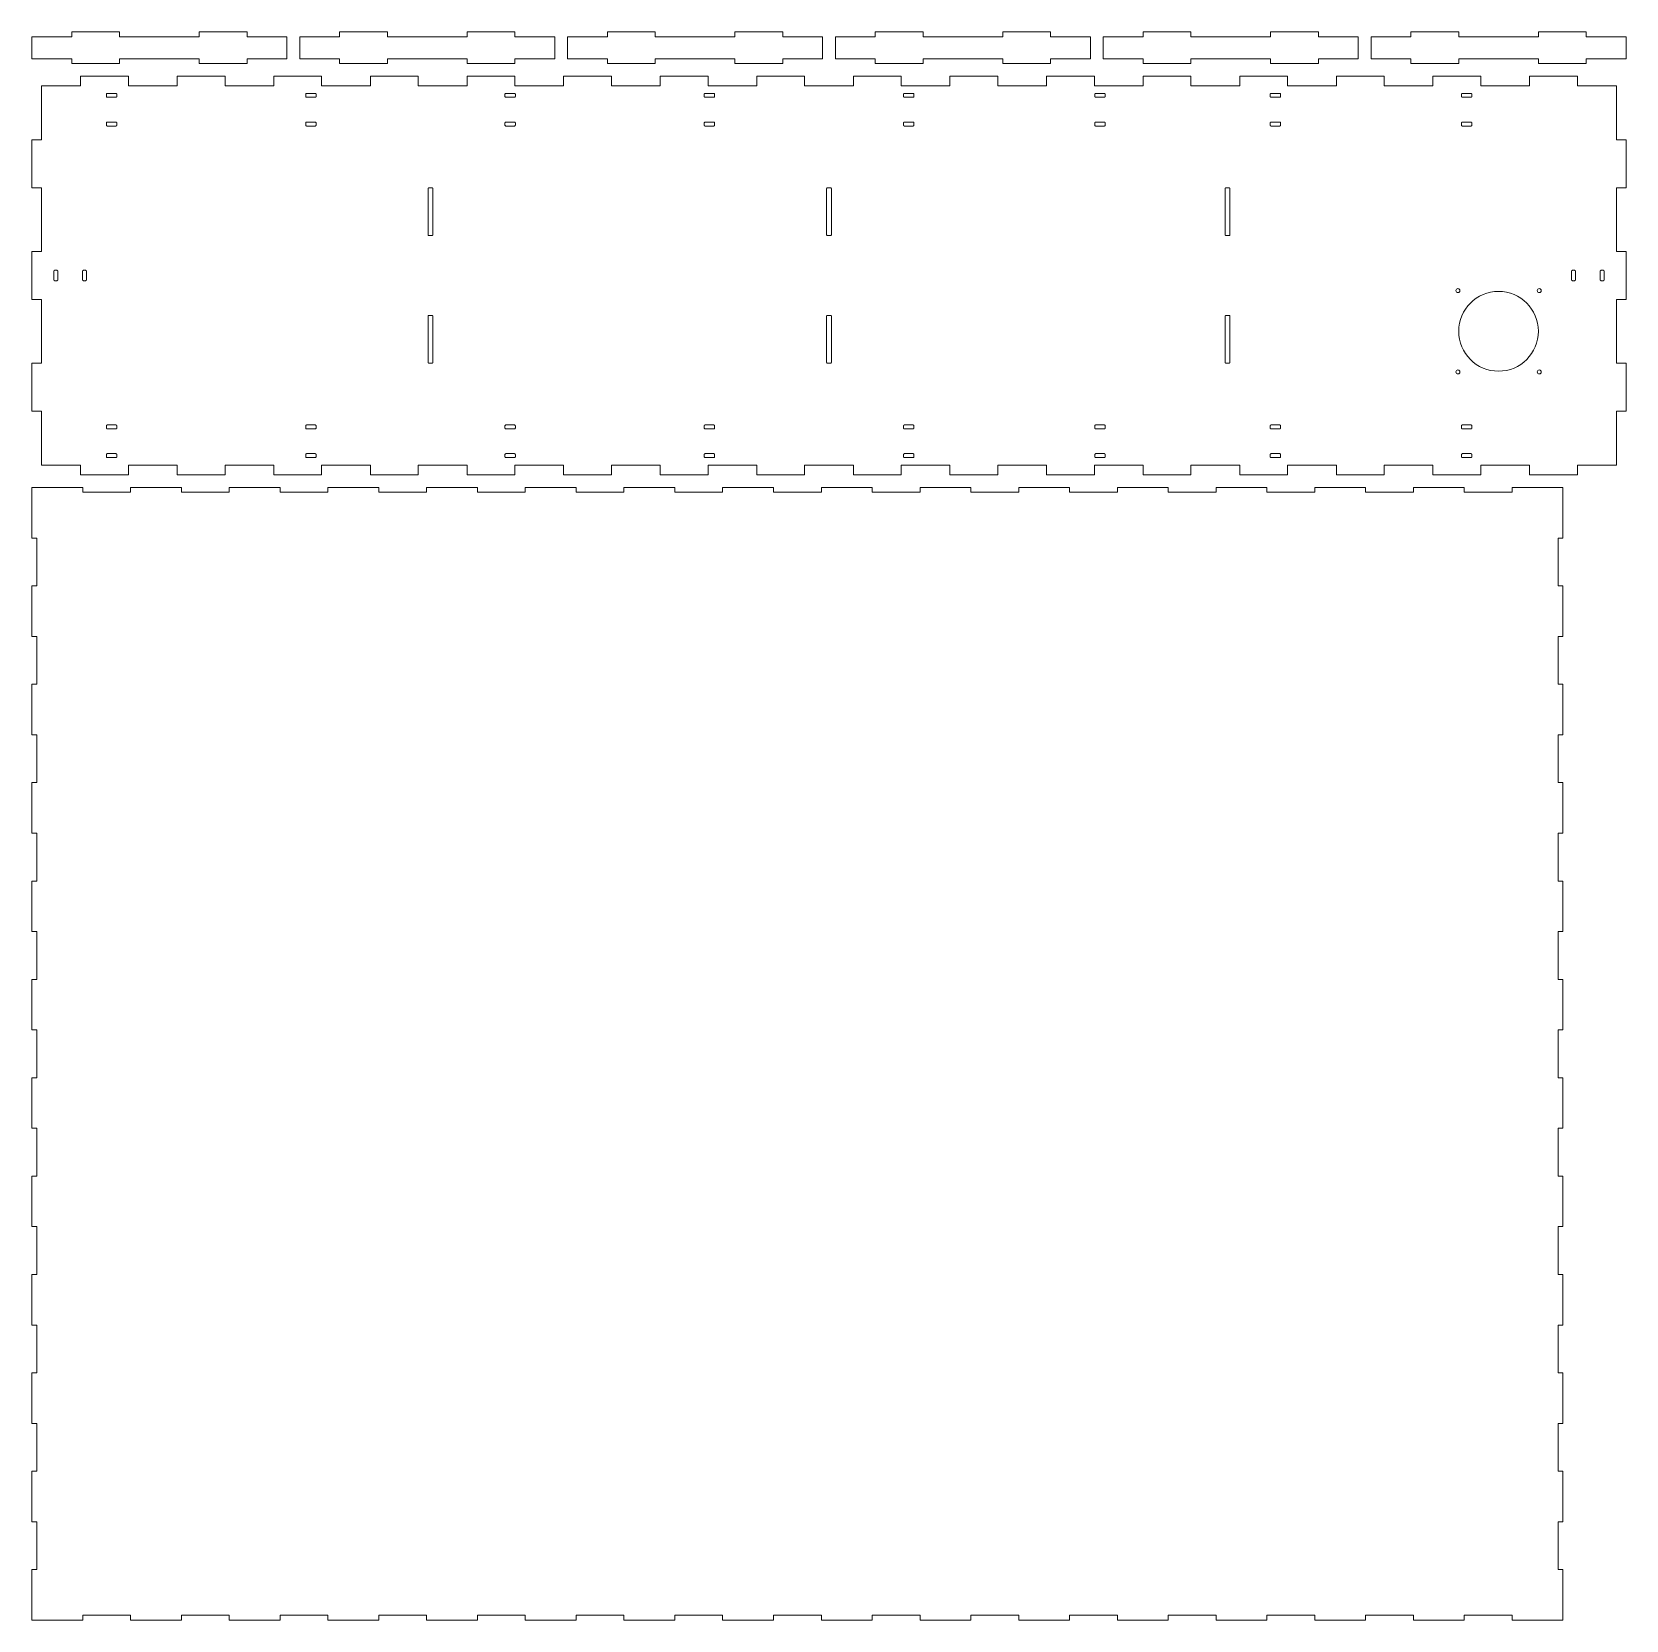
# Model space of a CAD drawing. Header units: millimetres. Extents: x 0 to 1000, y 0 to 996.
import ezdxf

# ---------------------------------------------------------------- set-up
doc = ezdxf.new("R2010")
doc.units = ezdxf.units.MM
doc.layers.add('CORTE', color=1, linetype='Continuous', lineweight=0)

msp = doc.modelspace()

# ---------------------------------------------------------------- linework, layer by layer
at = {"layer": 'CORTE'}
for points in [[(0, 979.4), (25, 979.4), (25, 976.4), (55, 976.4), (55, 979.4), (105, 979.4), (105, 976.4), (135, 976.4), (135, 979.4), (160, 979.4), (160, 993.2), (135, 993.2), (135, 996.2), (105, 996.2), (105, 993.2), (55, 993.2), (55, 996.2), (25, 996.2), (25, 993.2), (0, 993.2)], [(168, 979.4), (193, 979.4), (193, 976.4), (223, 976.4), (223, 979.4), (273, 979.4), (273, 976.4), (303, 976.4), (303, 979.4), (328, 979.4), (328, 993.2), (303, 993.2), (303, 996.2), (273, 996.2), (273, 993.2), (223, 993.2), (223, 996.2), (193, 996.2), (193, 993.2), (168, 993.2)], [(336, 979.4), (361, 979.4), (361, 976.4), (391, 976.4), (391, 979.4), (441, 979.4), (441, 976.4), (471, 976.4), (471, 979.4), (496, 979.4), (496, 993.2), (471, 993.2), (471, 996.2), (441, 996.2), (441, 993.2), (391, 993.2), (391, 996.2), (361, 996.2), (361, 993.2), (336, 993.2)], [(504, 979.4), (529, 979.4), (529, 976.4), (559, 976.4), (559, 979.4), (609, 979.4), (609, 976.4), (639, 976.4), (639, 979.4), (664, 979.4), (664, 993.2), (639, 993.2), (639, 996.2), (609, 996.2), (609, 993.2), (559, 993.2), (559, 996.2), (529, 996.2), (529, 993.2), (504, 993.2)], [(672, 979.4), (697, 979.4), (697, 976.4), (727, 976.4), (727, 979.4), (777, 979.4), (777, 976.4), (807, 976.4), (807, 979.4), (832, 979.4), (832, 993.2), (807, 993.2), (807, 996.2), (777, 996.2), (777, 993.2), (727, 993.2), (727, 996.2), (697, 996.2), (697, 993.2), (672, 993.2)], [(840, 979.4), (865, 979.4), (865, 976.4), (895, 976.4), (895, 979.4), (945, 979.4), (945, 976.4), (975, 976.4), (975, 979.4), (1000, 979.4), (1000, 993.2), (975, 993.2), (975, 996.2), (945, 996.2), (945, 993.2), (895, 993.2), (895, 996.2), (865, 996.2), (865, 993.2), (840, 993.2)], [(6, 724.4), (30.588235, 724.4), (30.588235, 718.4), (60.588235, 718.4), (60.588235, 724.4), (91.176471, 724.4), (91.176471, 718.4), (121.176471, 718.4), (121.176471, 724.4), (151.764706, 724.4), (151.764706, 718.4), (181.764706, 718.4), (181.764706, 724.4), (212.352941, 724.4), (212.352941, 718.4), (242.352941, 718.4), (242.352941, 724.4), (272.941176, 724.4), (272.941176, 718.4), (302.941176, 718.4), (302.941176, 724.4), (333.529412, 724.4), (333.529412, 718.4), (363.529412, 718.4), (363.529412, 724.4), (394.117647, 724.4), (394.117647, 718.4), (424.117647, 718.4), (424.117647, 724.4), (454.705882, 724.4), (454.705882, 718.4), (484.705882, 718.4), (484.705882, 724.4), (515.294118, 724.4), (515.294118, 718.4), (545.294118, 718.4), (545.294118, 724.4), (575.882353, 724.4), (575.882353, 718.4), (605.882353, 718.4), (605.882353, 724.4), (636.470588, 724.4), (636.470588, 718.4), (666.470588, 718.4), (666.470588, 724.4), (697.058824, 724.4), (697.058824, 718.4), (727.058824, 718.4), (727.058824, 724.4), (757.647059, 724.4), (757.647059, 718.4), (787.647059, 718.4), (787.647059, 724.4), (818.235294, 724.4), (818.235294, 718.4), (848.235294, 718.4), (848.235294, 724.4), (878.823529, 724.4), (878.823529, 718.4), (908.823529, 718.4), (908.823529, 724.4), (939.411765, 724.4), (939.411765, 718.4), (969.411765, 718.4), (969.411765, 724.4), (994, 724.4), (994, 758.4), (1000, 758.4), (1000, 788.4), (994, 788.4), (994, 828.4), (1000, 828.4), (1000, 858.4), (994, 858.4), (994, 898.4), (1000, 898.4), (1000, 928.4), (994, 928.4), (994, 962.4), (969.411765, 962.4), (969.411765, 968.4), (939.411765, 968.4), (939.411765, 962.4), (908.823529, 962.4), (908.823529, 968.4), (878.823529, 968.4), (878.823529, 962.4), (848.235294, 962.4), (848.235294, 968.4), (818.235294, 968.4), (818.235294, 962.4), (787.647059, 962.4), (787.647059, 968.4), (757.647059, 968.4), (757.647059, 962.4), (727.058824, 962.4), (727.058824, 968.4), (697.058824, 968.4), (697.058824, 962.4), (666.470588, 962.4), (666.470588, 968.4), (636.470588, 968.4), (636.470588, 962.4), (605.882353, 962.4), (605.882353, 968.4), (575.882353, 968.4), (575.882353, 962.4), (545.294118, 962.4), (545.294118, 968.4), (515.294118, 968.4), (515.294118, 962.4), (484.705882, 962.4), (484.705882, 968.4), (454.705882, 968.4), (454.705882, 962.4), (424.117647, 962.4), (424.117647, 968.4), (394.117647, 968.4), (394.117647, 962.4), (363.529412, 962.4), (363.529412, 968.4), (333.529412, 968.4), (333.529412, 962.4), (302.941176, 962.4), (302.941176, 968.4), (272.941176, 968.4), (272.941176, 962.4), (242.352941, 962.4), (242.352941, 968.4), (212.352941, 968.4), (212.352941, 962.4), (181.764706, 962.4), (181.764706, 968.4), (151.764706, 968.4), (151.764706, 962.4), (121.176471, 962.4), (121.176471, 968.4), (91.176471, 968.4), (91.176471, 962.4), (60.588235, 962.4), (60.588235, 968.4), (30.588235, 968.4), (30.588235, 962.4), (6, 962.4), (6, 928.4), (0, 928.4), (0, 898.4), (6, 898.4), (6, 858.4), (0, 858.4), (0, 828.4), (6, 828.4), (6, 788.4), (0, 788.4), (0, 758.4), (6, 758.4), (6, 724.4)], [(53.25, 957.05), (53.246227, 957.117179), (53.234957, 957.183513), (53.21633, 957.248167), (53.190581, 957.31033), (53.158035, 957.369219), (53.119099, 957.424094), (53.074264, 957.474264), (53.024094, 957.519099), (52.969219, 957.558035), (52.91033, 957.590581), (52.848167, 957.61633), (52.783513, 957.634957), (52.717179, 957.646227), (52.65, 957.65), (47.35, 957.65), (47.282821, 957.646227), (47.216487, 957.634957), (47.151833, 957.61633), (47.08967, 957.590581), (47.030781, 957.558035), (46.975906, 957.519099), (46.925736, 957.474264), (46.880901, 957.424094), (46.841965, 957.369219), (46.809419, 957.31033), (46.78367, 957.248167), (46.765043, 957.183513), (46.753773, 957.117179), (46.75, 957.05), (46.75, 955.75), (46.753773, 955.682821), (46.765043, 955.616487), (46.78367, 955.551833), (46.809419, 955.48967), (46.841965, 955.430781), (46.880901, 955.375906), (46.925736, 955.325736), (46.975906, 955.280901), (47.030781, 955.241965), (47.08967, 955.209419), (47.151833, 955.18367), (47.216487, 955.165043), (47.282821, 955.153773), (47.35, 955.15), (52.65, 955.15), (52.717179, 955.153773), (52.783513, 955.165043), (52.848167, 955.18367), (52.91033, 955.209419), (52.969219, 955.241965), (53.024094, 955.280901), (53.074264, 955.325736), (53.119099, 955.375906), (53.158035, 955.430781), (53.190581, 955.48967), (53.21633, 955.551833), (53.234957, 955.616487), (53.246227, 955.682821), (53.25, 955.75)], [(178.25, 957.05), (178.246227, 957.117179), (178.234957, 957.183513), (178.21633, 957.248167), (178.190581, 957.31033), (178.158035, 957.369219), (178.119099, 957.424094), (178.074264, 957.474264), (178.024094, 957.519099), (177.969219, 957.558035), (177.91033, 957.590581), (177.848167, 957.61633), (177.783513, 957.634957), (177.717179, 957.646227), (177.65, 957.65), (172.35, 957.65), (172.282821, 957.646227), (172.216487, 957.634957), (172.151833, 957.61633), (172.08967, 957.590581), (172.030781, 957.558035), (171.975906, 957.519099), (171.925736, 957.474264), (171.880901, 957.424094), (171.841965, 957.369219), (171.809419, 957.31033), (171.78367, 957.248167), (171.765043, 957.183513), (171.753773, 957.117179), (171.75, 957.05), (171.75, 955.75), (171.753773, 955.682821), (171.765043, 955.616487), (171.78367, 955.551833), (171.809419, 955.48967), (171.841965, 955.430781), (171.880901, 955.375906), (171.925736, 955.325736), (171.975906, 955.280901), (172.030781, 955.241965), (172.08967, 955.209419), (172.151833, 955.18367), (172.216487, 955.165043), (172.282821, 955.153773), (172.35, 955.15), (177.65, 955.15), (177.717179, 955.153773), (177.783513, 955.165043), (177.848167, 955.18367), (177.91033, 955.209419), (177.969219, 955.241965), (178.024094, 955.280901), (178.074264, 955.325736), (178.119099, 955.375906), (178.158035, 955.430781), (178.190581, 955.48967), (178.21633, 955.551833), (178.234957, 955.616487), (178.246227, 955.682821), (178.25, 955.75)], [(303.25, 957.05), (303.246227, 957.117179), (303.234957, 957.183513), (303.21633, 957.248167), (303.190581, 957.31033), (303.158035, 957.369219), (303.119099, 957.424094), (303.074264, 957.474264), (303.024094, 957.519099), (302.969219, 957.558035), (302.91033, 957.590581), (302.848167, 957.61633), (302.783513, 957.634957), (302.717179, 957.646227), (302.65, 957.65), (297.35, 957.65), (297.282821, 957.646227), (297.216487, 957.634957), (297.151833, 957.61633), (297.08967, 957.590581), (297.030781, 957.558035), (296.975906, 957.519099), (296.925736, 957.474264), (296.880901, 957.424094), (296.841965, 957.369219), (296.809419, 957.31033), (296.78367, 957.248167), (296.765043, 957.183513), (296.753773, 957.117179), (296.75, 957.05), (296.75, 955.75), (296.753773, 955.682821), (296.765043, 955.616487), (296.78367, 955.551833), (296.809419, 955.48967), (296.841965, 955.430781), (296.880901, 955.375906), (296.925736, 955.325736), (296.975906, 955.280901), (297.030781, 955.241965), (297.08967, 955.209419), (297.151833, 955.18367), (297.216487, 955.165043), (297.282821, 955.153773), (297.35, 955.15), (302.65, 955.15), (302.717179, 955.153773), (302.783513, 955.165043), (302.848167, 955.18367), (302.91033, 955.209419), (302.969219, 955.241965), (303.024094, 955.280901), (303.074264, 955.325736), (303.119099, 955.375906), (303.158035, 955.430781), (303.190581, 955.48967), (303.21633, 955.551833), (303.234957, 955.616487), (303.246227, 955.682821), (303.25, 955.75)], [(428.25, 957.05), (428.246227, 957.117179), (428.234957, 957.183513), (428.21633, 957.248167), (428.190581, 957.31033), (428.158035, 957.369219), (428.119099, 957.424094), (428.074264, 957.474264), (428.024094, 957.519099), (427.969219, 957.558035), (427.91033, 957.590581), (427.848167, 957.61633), (427.783513, 957.634957), (427.717179, 957.646227), (427.65, 957.65), (422.35, 957.65), (422.282821, 957.646227), (422.216487, 957.634957), (422.151833, 957.61633), (422.08967, 957.590581), (422.030781, 957.558035), (421.975906, 957.519099), (421.925736, 957.474264), (421.880901, 957.424094), (421.841965, 957.369219), (421.809419, 957.31033), (421.78367, 957.248167), (421.765043, 957.183513), (421.753773, 957.117179), (421.75, 957.05), (421.75, 955.75), (421.753773, 955.682821), (421.765043, 955.616487), (421.78367, 955.551833), (421.809419, 955.48967), (421.841965, 955.430781), (421.880901, 955.375906), (421.925736, 955.325736), (421.975906, 955.280901), (422.030781, 955.241965), (422.08967, 955.209419), (422.151833, 955.18367), (422.216487, 955.165043), (422.282821, 955.153773), (422.35, 955.15), (427.65, 955.15), (427.717179, 955.153773), (427.783513, 955.165043), (427.848167, 955.18367), (427.91033, 955.209419), (427.969219, 955.241965), (428.024094, 955.280901), (428.074264, 955.325736), (428.119099, 955.375906), (428.158035, 955.430781), (428.190581, 955.48967), (428.21633, 955.551833), (428.234957, 955.616487), (428.246227, 955.682821), (428.25, 955.75)], [(553.25, 957.05), (553.246227, 957.117179), (553.234957, 957.183513), (553.21633, 957.248167), (553.190581, 957.31033), (553.158035, 957.369219), (553.119099, 957.424094), (553.074264, 957.474264), (553.024094, 957.519099), (552.969219, 957.558035), (552.91033, 957.590581), (552.848167, 957.61633), (552.783513, 957.634957), (552.717179, 957.646227), (552.65, 957.65), (547.35, 957.65), (547.282821, 957.646227), (547.216487, 957.634957), (547.151833, 957.61633), (547.08967, 957.590581), (547.030781, 957.558035), (546.975906, 957.519099), (546.925736, 957.474264), (546.880901, 957.424094), (546.841965, 957.369219), (546.809419, 957.31033), (546.78367, 957.248167), (546.765043, 957.183513), (546.753773, 957.117179), (546.75, 957.05), (546.75, 955.75), (546.753773, 955.682821), (546.765043, 955.616487), (546.78367, 955.551833), (546.809419, 955.48967), (546.841965, 955.430781), (546.880901, 955.375906), (546.925736, 955.325736), (546.975906, 955.280901), (547.030781, 955.241965), (547.08967, 955.209419), (547.151833, 955.18367), (547.216487, 955.165043), (547.282821, 955.153773), (547.35, 955.15), (552.65, 955.15), (552.717179, 955.153773), (552.783513, 955.165043), (552.848167, 955.18367), (552.91033, 955.209419), (552.969219, 955.241965), (553.024094, 955.280901), (553.074264, 955.325736), (553.119099, 955.375906), (553.158035, 955.430781), (553.190581, 955.48967), (553.21633, 955.551833), (553.234957, 955.616487), (553.246227, 955.682821), (553.25, 955.75)], [(673.25, 957.05), (673.246227, 957.117179), (673.234957, 957.183513), (673.21633, 957.248167), (673.190581, 957.31033), (673.158035, 957.369219), (673.119099, 957.424094), (673.074264, 957.474264), (673.024094, 957.519099), (672.969219, 957.558035), (672.91033, 957.590581), (672.848167, 957.61633), (672.783513, 957.634957), (672.717179, 957.646227), (672.65, 957.65), (667.35, 957.65), (667.282821, 957.646227), (667.216487, 957.634957), (667.151833, 957.61633), (667.08967, 957.590581), (667.030781, 957.558035), (666.975906, 957.519099), (666.925736, 957.474264), (666.880901, 957.424094), (666.841965, 957.369219), (666.809419, 957.31033), (666.78367, 957.248167), (666.765043, 957.183513), (666.753773, 957.117179), (666.75, 957.05), (666.75, 955.75), (666.753773, 955.682821), (666.765043, 955.616487), (666.78367, 955.551833), (666.809419, 955.48967), (666.841965, 955.430781), (666.880901, 955.375906), (666.925736, 955.325736), (666.975906, 955.280901), (667.030781, 955.241965), (667.08967, 955.209419), (667.151833, 955.18367), (667.216487, 955.165043), (667.282821, 955.153773), (667.35, 955.15), (672.65, 955.15), (672.717179, 955.153773), (672.783513, 955.165043), (672.848167, 955.18367), (672.91033, 955.209419), (672.969219, 955.241965), (673.024094, 955.280901), (673.074264, 955.325736), (673.119099, 955.375906), (673.158035, 955.430781), (673.190581, 955.48967), (673.21633, 955.551833), (673.234957, 955.616487), (673.246227, 955.682821), (673.25, 955.75)], [(783.25, 957.05), (783.246227, 957.117179), (783.234957, 957.183513), (783.21633, 957.248167), (783.190581, 957.31033), (783.158035, 957.369219), (783.119099, 957.424094), (783.074264, 957.474264), (783.024094, 957.519099), (782.969219, 957.558035), (782.91033, 957.590581), (782.848167, 957.61633), (782.783513, 957.634957), (782.717179, 957.646227), (782.65, 957.65), (777.35, 957.65), (777.282821, 957.646227), (777.216487, 957.634957), (777.151833, 957.61633), (777.08967, 957.590581), (777.030781, 957.558035), (776.975906, 957.519099), (776.925736, 957.474264), (776.880901, 957.424094), (776.841965, 957.369219), (776.809419, 957.31033), (776.78367, 957.248167), (776.765043, 957.183513), (776.753773, 957.117179), (776.75, 957.05), (776.75, 955.75), (776.753773, 955.682821), (776.765043, 955.616487), (776.78367, 955.551833), (776.809419, 955.48967), (776.841965, 955.430781), (776.880901, 955.375906), (776.925736, 955.325736), (776.975906, 955.280901), (777.030781, 955.241965), (777.08967, 955.209419), (777.151833, 955.18367), (777.216487, 955.165043), (777.282821, 955.153773), (777.35, 955.15), (782.65, 955.15), (782.717179, 955.153773), (782.783513, 955.165043), (782.848167, 955.18367), (782.91033, 955.209419), (782.969219, 955.241965), (783.024094, 955.280901), (783.074264, 955.325736), (783.119099, 955.375906), (783.158035, 955.430781), (783.190581, 955.48967), (783.21633, 955.551833), (783.234957, 955.616487), (783.246227, 955.682821), (783.25, 955.75)], [(903.25, 957.05), (903.246227, 957.117179), (903.234957, 957.183513), (903.21633, 957.248167), (903.190581, 957.31033), (903.158035, 957.369219), (903.119099, 957.424094), (903.074264, 957.474264), (903.024094, 957.519099), (902.969219, 957.558035), (902.91033, 957.590581), (902.848167, 957.61633), (902.783513, 957.634957), (902.717179, 957.646227), (902.65, 957.65), (897.35, 957.65), (897.282821, 957.646227), (897.216487, 957.634957), (897.151833, 957.61633), (897.08967, 957.590581), (897.030781, 957.558035), (896.975906, 957.519099), (896.925736, 957.474264), (896.880901, 957.424094), (896.841965, 957.369219), (896.809419, 957.31033), (896.78367, 957.248167), (896.765043, 957.183513), (896.753773, 957.117179), (896.75, 957.05), (896.75, 955.75), (896.753773, 955.682821), (896.765043, 955.616487), (896.78367, 955.551833), (896.809419, 955.48967), (896.841965, 955.430781), (896.880901, 955.375906), (896.925736, 955.325736), (896.975906, 955.280901), (897.030781, 955.241965), (897.08967, 955.209419), (897.151833, 955.18367), (897.216487, 955.165043), (897.282821, 955.153773), (897.35, 955.15), (902.65, 955.15), (902.717179, 955.153773), (902.783513, 955.165043), (902.848167, 955.18367), (902.91033, 955.209419), (902.969219, 955.241965), (903.024094, 955.280901), (903.074264, 955.325736), (903.119099, 955.375906), (903.158035, 955.430781), (903.190581, 955.48967), (903.21633, 955.551833), (903.234957, 955.616487), (903.246227, 955.682821), (903.25, 955.75)], [(53.25, 939.05), (53.246227, 939.117179), (53.234957, 939.183513), (53.21633, 939.248167), (53.190581, 939.31033), (53.158035, 939.369219), (53.119099, 939.424094), (53.074264, 939.474264), (53.024094, 939.519099), (52.969219, 939.558035), (52.91033, 939.590581), (52.848167, 939.61633), (52.783513, 939.634957), (52.717179, 939.646227), (52.65, 939.65), (47.35, 939.65), (47.282821, 939.646227), (47.216487, 939.634957), (47.151833, 939.61633), (47.08967, 939.590581), (47.030781, 939.558035), (46.975906, 939.519099), (46.925736, 939.474264), (46.880901, 939.424094), (46.841965, 939.369219), (46.809419, 939.31033), (46.78367, 939.248167), (46.765043, 939.183513), (46.753773, 939.117179), (46.75, 939.05), (46.75, 937.75), (46.753773, 937.682821), (46.765043, 937.616487), (46.78367, 937.551833), (46.809419, 937.48967), (46.841965, 937.430781), (46.880901, 937.375906), (46.925736, 937.325736), (46.975906, 937.280901), (47.030781, 937.241965), (47.08967, 937.209419), (47.151833, 937.18367), (47.216487, 937.165043), (47.282821, 937.153773), (47.35, 937.15), (52.65, 937.15), (52.717179, 937.153773), (52.783513, 937.165043), (52.848167, 937.18367), (52.91033, 937.209419), (52.969219, 937.241965), (53.024094, 937.280901), (53.074264, 937.325736), (53.119099, 937.375906), (53.158035, 937.430781), (53.190581, 937.48967), (53.21633, 937.551833), (53.234957, 937.616487), (53.246227, 937.682821), (53.25, 937.75)], [(178.25, 939.05), (178.246227, 939.117179), (178.234957, 939.183513), (178.21633, 939.248167), (178.190581, 939.31033), (178.158035, 939.369219), (178.119099, 939.424094), (178.074264, 939.474264), (178.024094, 939.519099), (177.969219, 939.558035), (177.91033, 939.590581), (177.848167, 939.61633), (177.783513, 939.634957), (177.717179, 939.646227), (177.65, 939.65), (172.35, 939.65), (172.282821, 939.646227), (172.216487, 939.634957), (172.151833, 939.61633), (172.08967, 939.590581), (172.030781, 939.558035), (171.975906, 939.519099), (171.925736, 939.474264), (171.880901, 939.424094), (171.841965, 939.369219), (171.809419, 939.31033), (171.78367, 939.248167), (171.765043, 939.183513), (171.753773, 939.117179), (171.75, 939.05), (171.75, 937.75), (171.753773, 937.682821), (171.765043, 937.616487), (171.78367, 937.551833), (171.809419, 937.48967), (171.841965, 937.430781), (171.880901, 937.375906), (171.925736, 937.325736), (171.975906, 937.280901), (172.030781, 937.241965), (172.08967, 937.209419), (172.151833, 937.18367), (172.216487, 937.165043), (172.282821, 937.153773), (172.35, 937.15), (177.65, 937.15), (177.717179, 937.153773), (177.783513, 937.165043), (177.848167, 937.18367), (177.91033, 937.209419), (177.969219, 937.241965), (178.024094, 937.280901), (178.074264, 937.325736), (178.119099, 937.375906), (178.158035, 937.430781), (178.190581, 937.48967), (178.21633, 937.551833), (178.234957, 937.616487), (178.246227, 937.682821), (178.25, 937.75)], [(303.25, 939.05), (303.246227, 939.117179), (303.234957, 939.183513), (303.21633, 939.248167), (303.190581, 939.31033), (303.158035, 939.369219), (303.119099, 939.424094), (303.074264, 939.474264), (303.024094, 939.519099), (302.969219, 939.558035), (302.91033, 939.590581), (302.848167, 939.61633), (302.783513, 939.634957), (302.717179, 939.646227), (302.65, 939.65), (297.35, 939.65), (297.282821, 939.646227), (297.216487, 939.634957), (297.151833, 939.61633), (297.08967, 939.590581), (297.030781, 939.558035), (296.975906, 939.519099), (296.925736, 939.474264), (296.880901, 939.424094), (296.841965, 939.369219), (296.809419, 939.31033), (296.78367, 939.248167), (296.765043, 939.183513), (296.753773, 939.117179), (296.75, 939.05), (296.75, 937.75), (296.753773, 937.682821), (296.765043, 937.616487), (296.78367, 937.551833), (296.809419, 937.48967), (296.841965, 937.430781), (296.880901, 937.375906), (296.925736, 937.325736), (296.975906, 937.280901), (297.030781, 937.241965), (297.08967, 937.209419), (297.151833, 937.18367), (297.216487, 937.165043), (297.282821, 937.153773), (297.35, 937.15), (302.65, 937.15), (302.717179, 937.153773), (302.783513, 937.165043), (302.848167, 937.18367), (302.91033, 937.209419), (302.969219, 937.241965), (303.024094, 937.280901), (303.074264, 937.325736), (303.119099, 937.375906), (303.158035, 937.430781), (303.190581, 937.48967), (303.21633, 937.551833), (303.234957, 937.616487), (303.246227, 937.682821), (303.25, 937.75)], [(428.25, 939.05), (428.246227, 939.117179), (428.234957, 939.183513), (428.21633, 939.248167), (428.190581, 939.31033), (428.158035, 939.369219), (428.119099, 939.424094), (428.074264, 939.474264), (428.024094, 939.519099), (427.969219, 939.558035), (427.91033, 939.590581), (427.848167, 939.61633), (427.783513, 939.634957), (427.717179, 939.646227), (427.65, 939.65), (422.35, 939.65), (422.282821, 939.646227), (422.216487, 939.634957), (422.151833, 939.61633), (422.08967, 939.590581), (422.030781, 939.558035), (421.975906, 939.519099), (421.925736, 939.474264), (421.880901, 939.424094), (421.841965, 939.369219), (421.809419, 939.31033), (421.78367, 939.248167), (421.765043, 939.183513), (421.753773, 939.117179), (421.75, 939.05), (421.75, 937.75), (421.753773, 937.682821), (421.765043, 937.616487), (421.78367, 937.551833), (421.809419, 937.48967), (421.841965, 937.430781), (421.880901, 937.375906), (421.925736, 937.325736), (421.975906, 937.280901), (422.030781, 937.241965), (422.08967, 937.209419), (422.151833, 937.18367), (422.216487, 937.165043), (422.282821, 937.153773), (422.35, 937.15), (427.65, 937.15), (427.717179, 937.153773), (427.783513, 937.165043), (427.848167, 937.18367), (427.91033, 937.209419), (427.969219, 937.241965), (428.024094, 937.280901), (428.074264, 937.325736), (428.119099, 937.375906), (428.158035, 937.430781), (428.190581, 937.48967), (428.21633, 937.551833), (428.234957, 937.616487), (428.246227, 937.682821), (428.25, 937.75)], [(553.25, 939.05), (553.246227, 939.117179), (553.234957, 939.183513), (553.21633, 939.248167), (553.190581, 939.31033), (553.158035, 939.369219), (553.119099, 939.424094), (553.074264, 939.474264), (553.024094, 939.519099), (552.969219, 939.558035), (552.91033, 939.590581), (552.848167, 939.61633), (552.783513, 939.634957), (552.717179, 939.646227), (552.65, 939.65), (547.35, 939.65), (547.282821, 939.646227), (547.216487, 939.634957), (547.151833, 939.61633), (547.08967, 939.590581), (547.030781, 939.558035), (546.975906, 939.519099), (546.925736, 939.474264), (546.880901, 939.424094), (546.841965, 939.369219), (546.809419, 939.31033), (546.78367, 939.248167), (546.765043, 939.183513), (546.753773, 939.117179), (546.75, 939.05), (546.75, 937.75), (546.753773, 937.682821), (546.765043, 937.616487), (546.78367, 937.551833), (546.809419, 937.48967), (546.841965, 937.430781), (546.880901, 937.375906), (546.925736, 937.325736), (546.975906, 937.280901), (547.030781, 937.241965), (547.08967, 937.209419), (547.151833, 937.18367), (547.216487, 937.165043), (547.282821, 937.153773), (547.35, 937.15), (552.65, 937.15), (552.717179, 937.153773), (552.783513, 937.165043), (552.848167, 937.18367), (552.91033, 937.209419), (552.969219, 937.241965), (553.024094, 937.280901), (553.074264, 937.325736), (553.119099, 937.375906), (553.158035, 937.430781), (553.190581, 937.48967), (553.21633, 937.551833), (553.234957, 937.616487), (553.246227, 937.682821), (553.25, 937.75)], [(673.25, 939.05), (673.246227, 939.117179), (673.234957, 939.183513), (673.21633, 939.248167), (673.190581, 939.31033), (673.158035, 939.369219), (673.119099, 939.424094), (673.074264, 939.474264), (673.024094, 939.519099), (672.969219, 939.558035), (672.91033, 939.590581), (672.848167, 939.61633), (672.783513, 939.634957), (672.717179, 939.646227), (672.65, 939.65), (667.35, 939.65), (667.282821, 939.646227), (667.216487, 939.634957), (667.151833, 939.61633), (667.08967, 939.590581), (667.030781, 939.558035), (666.975906, 939.519099), (666.925736, 939.474264), (666.880901, 939.424094), (666.841965, 939.369219), (666.809419, 939.31033), (666.78367, 939.248167), (666.765043, 939.183513), (666.753773, 939.117179), (666.75, 939.05), (666.75, 937.75), (666.753773, 937.682821), (666.765043, 937.616487), (666.78367, 937.551833), (666.809419, 937.48967), (666.841965, 937.430781), (666.880901, 937.375906), (666.925736, 937.325736), (666.975906, 937.280901), (667.030781, 937.241965), (667.08967, 937.209419), (667.151833, 937.18367), (667.216487, 937.165043), (667.282821, 937.153773), (667.35, 937.15), (672.65, 937.15), (672.717179, 937.153773), (672.783513, 937.165043), (672.848167, 937.18367), (672.91033, 937.209419), (672.969219, 937.241965), (673.024094, 937.280901), (673.074264, 937.325736), (673.119099, 937.375906), (673.158035, 937.430781), (673.190581, 937.48967), (673.21633, 937.551833), (673.234957, 937.616487), (673.246227, 937.682821), (673.25, 937.75)], [(783.25, 939.05), (783.246227, 939.117179), (783.234957, 939.183513), (783.21633, 939.248167), (783.190581, 939.31033), (783.158035, 939.369219), (783.119099, 939.424094), (783.074264, 939.474264), (783.024094, 939.519099), (782.969219, 939.558035), (782.91033, 939.590581), (782.848167, 939.61633), (782.783513, 939.634957), (782.717179, 939.646227), (782.65, 939.65), (777.35, 939.65), (777.282821, 939.646227), (777.216487, 939.634957), (777.151833, 939.61633), (777.08967, 939.590581), (777.030781, 939.558035), (776.975906, 939.519099), (776.925736, 939.474264), (776.880901, 939.424094), (776.841965, 939.369219), (776.809419, 939.31033), (776.78367, 939.248167), (776.765043, 939.183513), (776.753773, 939.117179), (776.75, 939.05), (776.75, 937.75), (776.753773, 937.682821), (776.765043, 937.616487), (776.78367, 937.551833), (776.809419, 937.48967), (776.841965, 937.430781), (776.880901, 937.375906), (776.925736, 937.325736), (776.975906, 937.280901), (777.030781, 937.241965), (777.08967, 937.209419), (777.151833, 937.18367), (777.216487, 937.165043), (777.282821, 937.153773), (777.35, 937.15), (782.65, 937.15), (782.717179, 937.153773), (782.783513, 937.165043), (782.848167, 937.18367), (782.91033, 937.209419), (782.969219, 937.241965), (783.024094, 937.280901), (783.074264, 937.325736), (783.119099, 937.375906), (783.158035, 937.430781), (783.190581, 937.48967), (783.21633, 937.551833), (783.234957, 937.616487), (783.246227, 937.682821), (783.25, 937.75)], [(903.25, 939.05), (903.246227, 939.117179), (903.234957, 939.183513), (903.21633, 939.248167), (903.190581, 939.31033), (903.158035, 939.369219), (903.119099, 939.424094), (903.074264, 939.474264), (903.024094, 939.519099), (902.969219, 939.558035), (902.91033, 939.590581), (902.848167, 939.61633), (902.783513, 939.634957), (902.717179, 939.646227), (902.65, 939.65), (897.35, 939.65), (897.282821, 939.646227), (897.216487, 939.634957), (897.151833, 939.61633), (897.08967, 939.590581), (897.030781, 939.558035), (896.975906, 939.519099), (896.925736, 939.474264), (896.880901, 939.424094), (896.841965, 939.369219), (896.809419, 939.31033), (896.78367, 939.248167), (896.765043, 939.183513), (896.753773, 939.117179), (896.75, 939.05), (896.75, 937.75), (896.753773, 937.682821), (896.765043, 937.616487), (896.78367, 937.551833), (896.809419, 937.48967), (896.841965, 937.430781), (896.880901, 937.375906), (896.925736, 937.325736), (896.975906, 937.280901), (897.030781, 937.241965), (897.08967, 937.209419), (897.151833, 937.18367), (897.216487, 937.165043), (897.282821, 937.153773), (897.35, 937.15), (902.65, 937.15), (902.717179, 937.153773), (902.783513, 937.165043), (902.848167, 937.18367), (902.91033, 937.209419), (902.969219, 937.241965), (903.024094, 937.280901), (903.074264, 937.325736), (903.119099, 937.375906), (903.158035, 937.430781), (903.190581, 937.48967), (903.21633, 937.551833), (903.234957, 937.616487), (903.246227, 937.682821), (903.25, 937.75)], [(251.5, 897.8), (251.496227, 897.867179), (251.484957, 897.933513), (251.46633, 897.998167), (251.440581, 898.06033), (251.408035, 898.119219), (251.369099, 898.174094), (251.324264, 898.224264), (251.274094, 898.269099), (251.219219, 898.308035), (251.16033, 898.340581), (251.098167, 898.36633), (251.033513, 898.384957), (250.967179, 898.396227), (250.9, 898.4), (249.1, 898.4), (249.032821, 898.396227), (248.966487, 898.384957), (248.901833, 898.36633), (248.83967, 898.340581), (248.780781, 898.308035), (248.725906, 898.269099), (248.675736, 898.224264), (248.630901, 898.174094), (248.591965, 898.119219), (248.559419, 898.06033), (248.53367, 897.998167), (248.515043, 897.933513), (248.503773, 897.867179), (248.5, 897.8), (248.5, 869), (248.503773, 868.932821), (248.515043, 868.866487), (248.53367, 868.801833), (248.559419, 868.73967), (248.591965, 868.680781), (248.630901, 868.625906), (248.675736, 868.575736), (248.725906, 868.530901), (248.780781, 868.491965), (248.83967, 868.459419), (248.901833, 868.43367), (248.966487, 868.415043), (249.032821, 868.403773), (249.1, 868.4), (250.9, 868.4), (250.967179, 868.403773), (251.033513, 868.415043), (251.098167, 868.43367), (251.16033, 868.459419), (251.219219, 868.491965), (251.274094, 868.530901), (251.324264, 868.575736), (251.369099, 868.625906), (251.408035, 868.680781), (251.440581, 868.73967), (251.46633, 868.801833), (251.484957, 868.866487), (251.496227, 868.932821), (251.5, 869)], [(501.5, 897.8), (501.496227, 897.867179), (501.484957, 897.933513), (501.46633, 897.998167), (501.440581, 898.06033), (501.408035, 898.119219), (501.369099, 898.174094), (501.324264, 898.224264), (501.274094, 898.269099), (501.219219, 898.308035), (501.16033, 898.340581), (501.098167, 898.36633), (501.033513, 898.384957), (500.967179, 898.396227), (500.9, 898.4), (499.1, 898.4), (499.032821, 898.396227), (498.966487, 898.384957), (498.901833, 898.36633), (498.83967, 898.340581), (498.780781, 898.308035), (498.725906, 898.269099), (498.675736, 898.224264), (498.630901, 898.174094), (498.591965, 898.119219), (498.559419, 898.06033), (498.53367, 897.998167), (498.515043, 897.933513), (498.503773, 897.867179), (498.5, 897.8), (498.5, 869), (498.503773, 868.932821), (498.515043, 868.866487), (498.53367, 868.801833), (498.559419, 868.73967), (498.591965, 868.680781), (498.630901, 868.625906), (498.675736, 868.575736), (498.725906, 868.530901), (498.780781, 868.491965), (498.83967, 868.459419), (498.901833, 868.43367), (498.966487, 868.415043), (499.032821, 868.403773), (499.1, 868.4), (500.9, 868.4), (500.967179, 868.403773), (501.033513, 868.415043), (501.098167, 868.43367), (501.16033, 868.459419), (501.219219, 868.491965), (501.274094, 868.530901), (501.324264, 868.575736), (501.369099, 868.625906), (501.408035, 868.680781), (501.440581, 868.73967), (501.46633, 868.801833), (501.484957, 868.866487), (501.496227, 868.932821), (501.5, 869)], [(751.5, 897.8), (751.496227, 897.867179), (751.484957, 897.933513), (751.46633, 897.998167), (751.440581, 898.06033), (751.408035, 898.119219), (751.369099, 898.174094), (751.324264, 898.224264), (751.274094, 898.269099), (751.219219, 898.308035), (751.16033, 898.340581), (751.098167, 898.36633), (751.033513, 898.384957), (750.967179, 898.396227), (750.9, 898.4), (749.1, 898.4), (749.032821, 898.396227), (748.966487, 898.384957), (748.901833, 898.36633), (748.83967, 898.340581), (748.780781, 898.308035), (748.725906, 898.269099), (748.675736, 898.224264), (748.630901, 898.174094), (748.591965, 898.119219), (748.559419, 898.06033), (748.53367, 897.998167), (748.515043, 897.933513), (748.503773, 897.867179), (748.5, 897.8), (748.5, 869), (748.503773, 868.932821), (748.515043, 868.866487), (748.53367, 868.801833), (748.559419, 868.73967), (748.591965, 868.680781), (748.630901, 868.625906), (748.675736, 868.575736), (748.725906, 868.530901), (748.780781, 868.491965), (748.83967, 868.459419), (748.901833, 868.43367), (748.966487, 868.415043), (749.032821, 868.403773), (749.1, 868.4), (750.9, 868.4), (750.967179, 868.403773), (751.033513, 868.415043), (751.098167, 868.43367), (751.16033, 868.459419), (751.219219, 868.491965), (751.274094, 868.530901), (751.324264, 868.575736), (751.369099, 868.625906), (751.408035, 868.680781), (751.440581, 868.73967), (751.46633, 868.801833), (751.484957, 868.866487), (751.496227, 868.932821), (751.5, 869)], [(16.25, 846.05), (16.246227, 846.117179), (16.234957, 846.183513), (16.21633, 846.248167), (16.190581, 846.31033), (16.158035, 846.369219), (16.119099, 846.424094), (16.074264, 846.474264), (16.024094, 846.519099), (15.969219, 846.558035), (15.91033, 846.590581), (15.848167, 846.61633), (15.783513, 846.634957), (15.717179, 846.646227), (15.65, 846.65), (14.35, 846.65), (14.282821, 846.646227), (14.216487, 846.634957), (14.151833, 846.61633), (14.08967, 846.590581), (14.030781, 846.558035), (13.975906, 846.519099), (13.925736, 846.474264), (13.880901, 846.424094), (13.841965, 846.369219), (13.809419, 846.31033), (13.78367, 846.248167), (13.765043, 846.183513), (13.753773, 846.117179), (13.75, 846.05), (13.75, 840.75), (13.753773, 840.682821), (13.765043, 840.616487), (13.78367, 840.551833), (13.809419, 840.48967), (13.841965, 840.430781), (13.880901, 840.375906), (13.925736, 840.325736), (13.975906, 840.280901), (14.030781, 840.241965), (14.08967, 840.209419), (14.151833, 840.18367), (14.216487, 840.165043), (14.282821, 840.153773), (14.35, 840.15), (15.65, 840.15), (15.717179, 840.153773), (15.783513, 840.165043), (15.848167, 840.18367), (15.91033, 840.209419), (15.969219, 840.241965), (16.024094, 840.280901), (16.074264, 840.325736), (16.119099, 840.375906), (16.158035, 840.430781), (16.190581, 840.48967), (16.21633, 840.551833), (16.234957, 840.616487), (16.246227, 840.682821), (16.25, 840.75)], [(34.25, 846.05), (34.246227, 846.117179), (34.234957, 846.183513), (34.21633, 846.248167), (34.190581, 846.31033), (34.158035, 846.369219), (34.119099, 846.424094), (34.074264, 846.474264), (34.024094, 846.519099), (33.969219, 846.558035), (33.91033, 846.590581), (33.848167, 846.61633), (33.783513, 846.634957), (33.717179, 846.646227), (33.65, 846.65), (32.35, 846.65), (32.282821, 846.646227), (32.216487, 846.634957), (32.151833, 846.61633), (32.08967, 846.590581), (32.030781, 846.558035), (31.975906, 846.519099), (31.925736, 846.474264), (31.880901, 846.424094), (31.841965, 846.369219), (31.809419, 846.31033), (31.78367, 846.248167), (31.765043, 846.183513), (31.753773, 846.117179), (31.75, 846.05), (31.75, 840.75), (31.753773, 840.682821), (31.765043, 840.616487), (31.78367, 840.551833), (31.809419, 840.48967), (31.841965, 840.430781), (31.880901, 840.375906), (31.925736, 840.325736), (31.975906, 840.280901), (32.030781, 840.241965), (32.08967, 840.209419), (32.151833, 840.18367), (32.216487, 840.165043), (32.282821, 840.153773), (32.35, 840.15), (33.65, 840.15), (33.717179, 840.153773), (33.783513, 840.165043), (33.848167, 840.18367), (33.91033, 840.209419), (33.969219, 840.241965), (34.024094, 840.280901), (34.074264, 840.325736), (34.119099, 840.375906), (34.158035, 840.430781), (34.190581, 840.48967), (34.21633, 840.551833), (34.234957, 840.616487), (34.246227, 840.682821), (34.25, 840.75)], [(968.25, 846.05), (968.246227, 846.117179), (968.234957, 846.183513), (968.21633, 846.248167), (968.190581, 846.31033), (968.158035, 846.369219), (968.119099, 846.424094), (968.074264, 846.474264), (968.024094, 846.519099), (967.969219, 846.558035), (967.91033, 846.590581), (967.848167, 846.61633), (967.783513, 846.634957), (967.717179, 846.646227), (967.65, 846.65), (966.35, 846.65), (966.282821, 846.646227), (966.216487, 846.634957), (966.151833, 846.61633), (966.08967, 846.590581), (966.030781, 846.558035), (965.975906, 846.519099), (965.925736, 846.474264), (965.880901, 846.424094), (965.841965, 846.369219), (965.809419, 846.31033), (965.78367, 846.248167), (965.765043, 846.183513), (965.753773, 846.117179), (965.75, 846.05), (965.75, 840.75), (965.753773, 840.682821), (965.765043, 840.616487), (965.78367, 840.551833), (965.809419, 840.48967), (965.841965, 840.430781), (965.880901, 840.375906), (965.925736, 840.325736), (965.975906, 840.280901), (966.030781, 840.241965), (966.08967, 840.209419), (966.151833, 840.18367), (966.216487, 840.165043), (966.282821, 840.153773), (966.35, 840.15), (967.65, 840.15), (967.717179, 840.153773), (967.783513, 840.165043), (967.848167, 840.18367), (967.91033, 840.209419), (967.969219, 840.241965), (968.024094, 840.280901), (968.074264, 840.325736), (968.119099, 840.375906), (968.158035, 840.430781), (968.190581, 840.48967), (968.21633, 840.551833), (968.234957, 840.616487), (968.246227, 840.682821), (968.25, 840.75)], [(986.25, 846.05), (986.246227, 846.117179), (986.234957, 846.183513), (986.21633, 846.248167), (986.190581, 846.31033), (986.158035, 846.369219), (986.119099, 846.424094), (986.074264, 846.474264), (986.024094, 846.519099), (985.969219, 846.558035), (985.91033, 846.590581), (985.848167, 846.61633), (985.783513, 846.634957), (985.717179, 846.646227), (985.65, 846.65), (984.35, 846.65), (984.282821, 846.646227), (984.216487, 846.634957), (984.151833, 846.61633), (984.08967, 846.590581), (984.030781, 846.558035), (983.975906, 846.519099), (983.925736, 846.474264), (983.880901, 846.424094), (983.841965, 846.369219), (983.809419, 846.31033), (983.78367, 846.248167), (983.765043, 846.183513), (983.753773, 846.117179), (983.75, 846.05), (983.75, 840.75), (983.753773, 840.682821), (983.765043, 840.616487), (983.78367, 840.551833), (983.809419, 840.48967), (983.841965, 840.430781), (983.880901, 840.375906), (983.925736, 840.325736), (983.975906, 840.280901), (984.030781, 840.241965), (984.08967, 840.209419), (984.151833, 840.18367), (984.216487, 840.165043), (984.282821, 840.153773), (984.35, 840.15), (985.65, 840.15), (985.717179, 840.153773), (985.783513, 840.165043), (985.848167, 840.18367), (985.91033, 840.209419), (985.969219, 840.241965), (986.024094, 840.280901), (986.074264, 840.325736), (986.119099, 840.375906), (986.158035, 840.430781), (986.190581, 840.48967), (986.21633, 840.551833), (986.234957, 840.616487), (986.246227, 840.682821), (986.25, 840.75)], [(251.5, 817.8), (251.496227, 817.867179), (251.484957, 817.933513), (251.46633, 817.998167), (251.440581, 818.06033), (251.408035, 818.119219), (251.369099, 818.174094), (251.324264, 818.224264), (251.274094, 818.269099), (251.219219, 818.308035), (251.16033, 818.340581), (251.098167, 818.36633), (251.033513, 818.384957), (250.967179, 818.396227), (250.9, 818.4), (249.1, 818.4), (249.032821, 818.396227), (248.966487, 818.384957), (248.901833, 818.36633), (248.83967, 818.340581), (248.780781, 818.308035), (248.725906, 818.269099), (248.675736, 818.224264), (248.630901, 818.174094), (248.591965, 818.119219), (248.559419, 818.06033), (248.53367, 817.998167), (248.515043, 817.933513), (248.503773, 817.867179), (248.5, 817.8), (248.5, 789), (248.503773, 788.932821), (248.515043, 788.866487), (248.53367, 788.801833), (248.559419, 788.73967), (248.591965, 788.680781), (248.630901, 788.625906), (248.675736, 788.575736), (248.725906, 788.530901), (248.780781, 788.491965), (248.83967, 788.459419), (248.901833, 788.43367), (248.966487, 788.415043), (249.032821, 788.403773), (249.1, 788.4), (250.9, 788.4), (250.967179, 788.403773), (251.033513, 788.415043), (251.098167, 788.43367), (251.16033, 788.459419), (251.219219, 788.491965), (251.274094, 788.530901), (251.324264, 788.575736), (251.369099, 788.625906), (251.408035, 788.680781), (251.440581, 788.73967), (251.46633, 788.801833), (251.484957, 788.866487), (251.496227, 788.932821), (251.5, 789)], [(501.5, 817.8), (501.496227, 817.867179), (501.484957, 817.933513), (501.46633, 817.998167), (501.440581, 818.06033), (501.408035, 818.119219), (501.369099, 818.174094), (501.324264, 818.224264), (501.274094, 818.269099), (501.219219, 818.308035), (501.16033, 818.340581), (501.098167, 818.36633), (501.033513, 818.384957), (500.967179, 818.396227), (500.9, 818.4), (499.1, 818.4), (499.032821, 818.396227), (498.966487, 818.384957), (498.901833, 818.36633), (498.83967, 818.340581), (498.780781, 818.308035), (498.725906, 818.269099), (498.675736, 818.224264), (498.630901, 818.174094), (498.591965, 818.119219), (498.559419, 818.06033), (498.53367, 817.998167), (498.515043, 817.933513), (498.503773, 817.867179), (498.5, 817.8), (498.5, 789), (498.503773, 788.932821), (498.515043, 788.866487), (498.53367, 788.801833), (498.559419, 788.73967), (498.591965, 788.680781), (498.630901, 788.625906), (498.675736, 788.575736), (498.725906, 788.530901), (498.780781, 788.491965), (498.83967, 788.459419), (498.901833, 788.43367), (498.966487, 788.415043), (499.032821, 788.403773), (499.1, 788.4), (500.9, 788.4), (500.967179, 788.403773), (501.033513, 788.415043), (501.098167, 788.43367), (501.16033, 788.459419), (501.219219, 788.491965), (501.274094, 788.530901), (501.324264, 788.575736), (501.369099, 788.625906), (501.408035, 788.680781), (501.440581, 788.73967), (501.46633, 788.801833), (501.484957, 788.866487), (501.496227, 788.932821), (501.5, 789)], [(751.5, 817.8), (751.496227, 817.867179), (751.484957, 817.933513), (751.46633, 817.998167), (751.440581, 818.06033), (751.408035, 818.119219), (751.369099, 818.174094), (751.324264, 818.224264), (751.274094, 818.269099), (751.219219, 818.308035), (751.16033, 818.340581), (751.098167, 818.36633), (751.033513, 818.384957), (750.967179, 818.396227), (750.9, 818.4), (749.1, 818.4), (749.032821, 818.396227), (748.966487, 818.384957), (748.901833, 818.36633), (748.83967, 818.340581), (748.780781, 818.308035), (748.725906, 818.269099), (748.675736, 818.224264), (748.630901, 818.174094), (748.591965, 818.119219), (748.559419, 818.06033), (748.53367, 817.998167), (748.515043, 817.933513), (748.503773, 817.867179), (748.5, 817.8), (748.5, 789), (748.503773, 788.932821), (748.515043, 788.866487), (748.53367, 788.801833), (748.559419, 788.73967), (748.591965, 788.680781), (748.630901, 788.625906), (748.675736, 788.575736), (748.725906, 788.530901), (748.780781, 788.491965), (748.83967, 788.459419), (748.901833, 788.43367), (748.966487, 788.415043), (749.032821, 788.403773), (749.1, 788.4), (750.9, 788.4), (750.967179, 788.403773), (751.033513, 788.415043), (751.098167, 788.43367), (751.16033, 788.459419), (751.219219, 788.491965), (751.274094, 788.530901), (751.324264, 788.575736), (751.369099, 788.625906), (751.408035, 788.680781), (751.440581, 788.73967), (751.46633, 788.801833), (751.484957, 788.866487), (751.496227, 788.932821), (751.5, 789)], [(53.25, 749.05), (53.246227, 749.117179), (53.234957, 749.183513), (53.21633, 749.248167), (53.190581, 749.31033), (53.158035, 749.369219), (53.119099, 749.424094), (53.074264, 749.474264), (53.024094, 749.519099), (52.969219, 749.558035), (52.91033, 749.590581), (52.848167, 749.61633), (52.783513, 749.634957), (52.717179, 749.646227), (52.65, 749.65), (47.35, 749.65), (47.282821, 749.646227), (47.216487, 749.634957), (47.151833, 749.61633), (47.08967, 749.590581), (47.030781, 749.558035), (46.975906, 749.519099), (46.925736, 749.474264), (46.880901, 749.424094), (46.841965, 749.369219), (46.809419, 749.31033), (46.78367, 749.248167), (46.765043, 749.183513), (46.753773, 749.117179), (46.75, 749.05), (46.75, 747.75), (46.753773, 747.682821), (46.765043, 747.616487), (46.78367, 747.551833), (46.809419, 747.48967), (46.841965, 747.430781), (46.880901, 747.375906), (46.925736, 747.325736), (46.975906, 747.280901), (47.030781, 747.241965), (47.08967, 747.209419), (47.151833, 747.18367), (47.216487, 747.165043), (47.282821, 747.153773), (47.35, 747.15), (52.65, 747.15), (52.717179, 747.153773), (52.783513, 747.165043), (52.848167, 747.18367), (52.91033, 747.209419), (52.969219, 747.241965), (53.024094, 747.280901), (53.074264, 747.325736), (53.119099, 747.375906), (53.158035, 747.430781), (53.190581, 747.48967), (53.21633, 747.551833), (53.234957, 747.616487), (53.246227, 747.682821), (53.25, 747.75)], [(178.25, 749.05), (178.246227, 749.117179), (178.234957, 749.183513), (178.21633, 749.248167), (178.190581, 749.31033), (178.158035, 749.369219), (178.119099, 749.424094), (178.074264, 749.474264), (178.024094, 749.519099), (177.969219, 749.558035), (177.91033, 749.590581), (177.848167, 749.61633), (177.783513, 749.634957), (177.717179, 749.646227), (177.65, 749.65), (172.35, 749.65), (172.282821, 749.646227), (172.216487, 749.634957), (172.151833, 749.61633), (172.08967, 749.590581), (172.030781, 749.558035), (171.975906, 749.519099), (171.925736, 749.474264), (171.880901, 749.424094), (171.841965, 749.369219), (171.809419, 749.31033), (171.78367, 749.248167), (171.765043, 749.183513), (171.753773, 749.117179), (171.75, 749.05), (171.75, 747.75), (171.753773, 747.682821), (171.765043, 747.616487), (171.78367, 747.551833), (171.809419, 747.48967), (171.841965, 747.430781), (171.880901, 747.375906), (171.925736, 747.325736), (171.975906, 747.280901), (172.030781, 747.241965), (172.08967, 747.209419), (172.151833, 747.18367), (172.216487, 747.165043), (172.282821, 747.153773), (172.35, 747.15), (177.65, 747.15), (177.717179, 747.153773), (177.783513, 747.165043), (177.848167, 747.18367), (177.91033, 747.209419), (177.969219, 747.241965), (178.024094, 747.280901), (178.074264, 747.325736), (178.119099, 747.375906), (178.158035, 747.430781), (178.190581, 747.48967), (178.21633, 747.551833), (178.234957, 747.616487), (178.246227, 747.682821), (178.25, 747.75)], [(303.25, 749.05), (303.246227, 749.117179), (303.234957, 749.183513), (303.21633, 749.248167), (303.190581, 749.31033), (303.158035, 749.369219), (303.119099, 749.424094), (303.074264, 749.474264), (303.024094, 749.519099), (302.969219, 749.558035), (302.91033, 749.590581), (302.848167, 749.61633), (302.783513, 749.634957), (302.717179, 749.646227), (302.65, 749.65), (297.35, 749.65), (297.282821, 749.646227), (297.216487, 749.634957), (297.151833, 749.61633), (297.08967, 749.590581), (297.030781, 749.558035), (296.975906, 749.519099), (296.925736, 749.474264), (296.880901, 749.424094), (296.841965, 749.369219), (296.809419, 749.31033), (296.78367, 749.248167), (296.765043, 749.183513), (296.753773, 749.117179), (296.75, 749.05), (296.75, 747.75), (296.753773, 747.682821), (296.765043, 747.616487), (296.78367, 747.551833), (296.809419, 747.48967), (296.841965, 747.430781), (296.880901, 747.375906), (296.925736, 747.325736), (296.975906, 747.280901), (297.030781, 747.241965), (297.08967, 747.209419), (297.151833, 747.18367), (297.216487, 747.165043), (297.282821, 747.153773), (297.35, 747.15), (302.65, 747.15), (302.717179, 747.153773), (302.783513, 747.165043), (302.848167, 747.18367), (302.91033, 747.209419), (302.969219, 747.241965), (303.024094, 747.280901), (303.074264, 747.325736), (303.119099, 747.375906), (303.158035, 747.430781), (303.190581, 747.48967), (303.21633, 747.551833), (303.234957, 747.616487), (303.246227, 747.682821), (303.25, 747.75)], [(428.25, 749.05), (428.246227, 749.117179), (428.234957, 749.183513), (428.21633, 749.248167), (428.190581, 749.31033), (428.158035, 749.369219), (428.119099, 749.424094), (428.074264, 749.474264), (428.024094, 749.519099), (427.969219, 749.558035), (427.91033, 749.590581), (427.848167, 749.61633), (427.783513, 749.634957), (427.717179, 749.646227), (427.65, 749.65), (422.35, 749.65), (422.282821, 749.646227), (422.216487, 749.634957), (422.151833, 749.61633), (422.08967, 749.590581), (422.030781, 749.558035), (421.975906, 749.519099), (421.925736, 749.474264), (421.880901, 749.424094), (421.841965, 749.369219), (421.809419, 749.31033), (421.78367, 749.248167), (421.765043, 749.183513), (421.753773, 749.117179), (421.75, 749.05), (421.75, 747.75), (421.753773, 747.682821), (421.765043, 747.616487), (421.78367, 747.551833), (421.809419, 747.48967), (421.841965, 747.430781), (421.880901, 747.375906), (421.925736, 747.325736), (421.975906, 747.280901), (422.030781, 747.241965), (422.08967, 747.209419), (422.151833, 747.18367), (422.216487, 747.165043), (422.282821, 747.153773), (422.35, 747.15), (427.65, 747.15), (427.717179, 747.153773), (427.783513, 747.165043), (427.848167, 747.18367), (427.91033, 747.209419), (427.969219, 747.241965), (428.024094, 747.280901), (428.074264, 747.325736), (428.119099, 747.375906), (428.158035, 747.430781), (428.190581, 747.48967), (428.21633, 747.551833), (428.234957, 747.616487), (428.246227, 747.682821), (428.25, 747.75)], [(553.25, 749.05), (553.246227, 749.117179), (553.234957, 749.183513), (553.21633, 749.248167), (553.190581, 749.31033), (553.158035, 749.369219), (553.119099, 749.424094), (553.074264, 749.474264), (553.024094, 749.519099), (552.969219, 749.558035), (552.91033, 749.590581), (552.848167, 749.61633), (552.783513, 749.634957), (552.717179, 749.646227), (552.65, 749.65), (547.35, 749.65), (547.282821, 749.646227), (547.216487, 749.634957), (547.151833, 749.61633), (547.08967, 749.590581), (547.030781, 749.558035), (546.975906, 749.519099), (546.925736, 749.474264), (546.880901, 749.424094), (546.841965, 749.369219), (546.809419, 749.31033), (546.78367, 749.248167), (546.765043, 749.183513), (546.753773, 749.117179), (546.75, 749.05), (546.75, 747.75), (546.753773, 747.682821), (546.765043, 747.616487), (546.78367, 747.551833), (546.809419, 747.48967), (546.841965, 747.430781), (546.880901, 747.375906), (546.925736, 747.325736), (546.975906, 747.280901), (547.030781, 747.241965), (547.08967, 747.209419), (547.151833, 747.18367), (547.216487, 747.165043), (547.282821, 747.153773), (547.35, 747.15), (552.65, 747.15), (552.717179, 747.153773), (552.783513, 747.165043), (552.848167, 747.18367), (552.91033, 747.209419), (552.969219, 747.241965), (553.024094, 747.280901), (553.074264, 747.325736), (553.119099, 747.375906), (553.158035, 747.430781), (553.190581, 747.48967), (553.21633, 747.551833), (553.234957, 747.616487), (553.246227, 747.682821), (553.25, 747.75)], [(673.25, 749.05), (673.246227, 749.117179), (673.234957, 749.183513), (673.21633, 749.248167), (673.190581, 749.31033), (673.158035, 749.369219), (673.119099, 749.424094), (673.074264, 749.474264), (673.024094, 749.519099), (672.969219, 749.558035), (672.91033, 749.590581), (672.848167, 749.61633), (672.783513, 749.634957), (672.717179, 749.646227), (672.65, 749.65), (667.35, 749.65), (667.282821, 749.646227), (667.216487, 749.634957), (667.151833, 749.61633), (667.08967, 749.590581), (667.030781, 749.558035), (666.975906, 749.519099), (666.925736, 749.474264), (666.880901, 749.424094), (666.841965, 749.369219), (666.809419, 749.31033), (666.78367, 749.248167), (666.765043, 749.183513), (666.753773, 749.117179), (666.75, 749.05), (666.75, 747.75), (666.753773, 747.682821), (666.765043, 747.616487), (666.78367, 747.551833), (666.809419, 747.48967), (666.841965, 747.430781), (666.880901, 747.375906), (666.925736, 747.325736), (666.975906, 747.280901), (667.030781, 747.241965), (667.08967, 747.209419), (667.151833, 747.18367), (667.216487, 747.165043), (667.282821, 747.153773), (667.35, 747.15), (672.65, 747.15), (672.717179, 747.153773), (672.783513, 747.165043), (672.848167, 747.18367), (672.91033, 747.209419), (672.969219, 747.241965), (673.024094, 747.280901), (673.074264, 747.325736), (673.119099, 747.375906), (673.158035, 747.430781), (673.190581, 747.48967), (673.21633, 747.551833), (673.234957, 747.616487), (673.246227, 747.682821), (673.25, 747.75)], [(783.25, 749.05), (783.246227, 749.117179), (783.234957, 749.183513), (783.21633, 749.248167), (783.190581, 749.31033), (783.158035, 749.369219), (783.119099, 749.424094), (783.074264, 749.474264), (783.024094, 749.519099), (782.969219, 749.558035), (782.91033, 749.590581), (782.848167, 749.61633), (782.783513, 749.634957), (782.717179, 749.646227), (782.65, 749.65), (777.35, 749.65), (777.282821, 749.646227), (777.216487, 749.634957), (777.151833, 749.61633), (777.08967, 749.590581), (777.030781, 749.558035), (776.975906, 749.519099), (776.925736, 749.474264), (776.880901, 749.424094), (776.841965, 749.369219), (776.809419, 749.31033), (776.78367, 749.248167), (776.765043, 749.183513), (776.753773, 749.117179), (776.75, 749.05), (776.75, 747.75), (776.753773, 747.682821), (776.765043, 747.616487), (776.78367, 747.551833), (776.809419, 747.48967), (776.841965, 747.430781), (776.880901, 747.375906), (776.925736, 747.325736), (776.975906, 747.280901), (777.030781, 747.241965), (777.08967, 747.209419), (777.151833, 747.18367), (777.216487, 747.165043), (777.282821, 747.153773), (777.35, 747.15), (782.65, 747.15), (782.717179, 747.153773), (782.783513, 747.165043), (782.848167, 747.18367), (782.91033, 747.209419), (782.969219, 747.241965), (783.024094, 747.280901), (783.074264, 747.325736), (783.119099, 747.375906), (783.158035, 747.430781), (783.190581, 747.48967), (783.21633, 747.551833), (783.234957, 747.616487), (783.246227, 747.682821), (783.25, 747.75)], [(903.25, 749.05), (903.246227, 749.117179), (903.234957, 749.183513), (903.21633, 749.248167), (903.190581, 749.31033), (903.158035, 749.369219), (903.119099, 749.424094), (903.074264, 749.474264), (903.024094, 749.519099), (902.969219, 749.558035), (902.91033, 749.590581), (902.848167, 749.61633), (902.783513, 749.634957), (902.717179, 749.646227), (902.65, 749.65), (897.35, 749.65), (897.282821, 749.646227), (897.216487, 749.634957), (897.151833, 749.61633), (897.08967, 749.590581), (897.030781, 749.558035), (896.975906, 749.519099), (896.925736, 749.474264), (896.880901, 749.424094), (896.841965, 749.369219), (896.809419, 749.31033), (896.78367, 749.248167), (896.765043, 749.183513), (896.753773, 749.117179), (896.75, 749.05), (896.75, 747.75), (896.753773, 747.682821), (896.765043, 747.616487), (896.78367, 747.551833), (896.809419, 747.48967), (896.841965, 747.430781), (896.880901, 747.375906), (896.925736, 747.325736), (896.975906, 747.280901), (897.030781, 747.241965), (897.08967, 747.209419), (897.151833, 747.18367), (897.216487, 747.165043), (897.282821, 747.153773), (897.35, 747.15), (902.65, 747.15), (902.717179, 747.153773), (902.783513, 747.165043), (902.848167, 747.18367), (902.91033, 747.209419), (902.969219, 747.241965), (903.024094, 747.280901), (903.074264, 747.325736), (903.119099, 747.375906), (903.158035, 747.430781), (903.190581, 747.48967), (903.21633, 747.551833), (903.234957, 747.616487), (903.246227, 747.682821), (903.25, 747.75)], [(53.25, 731.05), (53.246227, 731.117179), (53.234957, 731.183513), (53.21633, 731.248167), (53.190581, 731.31033), (53.158035, 731.369219), (53.119099, 731.424094), (53.074264, 731.474264), (53.024094, 731.519099), (52.969219, 731.558035), (52.91033, 731.590581), (52.848167, 731.61633), (52.783513, 731.634957), (52.717179, 731.646227), (52.65, 731.65), (47.35, 731.65), (47.282821, 731.646227), (47.216487, 731.634957), (47.151833, 731.61633), (47.08967, 731.590581), (47.030781, 731.558035), (46.975906, 731.519099), (46.925736, 731.474264), (46.880901, 731.424094), (46.841965, 731.369219), (46.809419, 731.31033), (46.78367, 731.248167), (46.765043, 731.183513), (46.753773, 731.117179), (46.75, 731.05), (46.75, 729.75), (46.753773, 729.682821), (46.765043, 729.616487), (46.78367, 729.551833), (46.809419, 729.48967), (46.841965, 729.430781), (46.880901, 729.375906), (46.925736, 729.325736), (46.975906, 729.280901), (47.030781, 729.241965), (47.08967, 729.209419), (47.151833, 729.18367), (47.216487, 729.165043), (47.282821, 729.153773), (47.35, 729.15), (52.65, 729.15), (52.717179, 729.153773), (52.783513, 729.165043), (52.848167, 729.18367), (52.91033, 729.209419), (52.969219, 729.241965), (53.024094, 729.280901), (53.074264, 729.325736), (53.119099, 729.375906), (53.158035, 729.430781), (53.190581, 729.48967), (53.21633, 729.551833), (53.234957, 729.616487), (53.246227, 729.682821), (53.25, 729.75)], [(178.25, 731.05), (178.246227, 731.117179), (178.234957, 731.183513), (178.21633, 731.248167), (178.190581, 731.31033), (178.158035, 731.369219), (178.119099, 731.424094), (178.074264, 731.474264), (178.024094, 731.519099), (177.969219, 731.558035), (177.91033, 731.590581), (177.848167, 731.61633), (177.783513, 731.634957), (177.717179, 731.646227), (177.65, 731.65), (172.35, 731.65), (172.282821, 731.646227), (172.216487, 731.634957), (172.151833, 731.61633), (172.08967, 731.590581), (172.030781, 731.558035), (171.975906, 731.519099), (171.925736, 731.474264), (171.880901, 731.424094), (171.841965, 731.369219), (171.809419, 731.31033), (171.78367, 731.248167), (171.765043, 731.183513), (171.753773, 731.117179), (171.75, 731.05), (171.75, 729.75), (171.753773, 729.682821), (171.765043, 729.616487), (171.78367, 729.551833), (171.809419, 729.48967), (171.841965, 729.430781), (171.880901, 729.375906), (171.925736, 729.325736), (171.975906, 729.280901), (172.030781, 729.241965), (172.08967, 729.209419), (172.151833, 729.18367), (172.216487, 729.165043), (172.282821, 729.153773), (172.35, 729.15), (177.65, 729.15), (177.717179, 729.153773), (177.783513, 729.165043), (177.848167, 729.18367), (177.91033, 729.209419), (177.969219, 729.241965), (178.024094, 729.280901), (178.074264, 729.325736), (178.119099, 729.375906), (178.158035, 729.430781), (178.190581, 729.48967), (178.21633, 729.551833), (178.234957, 729.616487), (178.246227, 729.682821), (178.25, 729.75)], [(303.25, 731.05), (303.246227, 731.117179), (303.234957, 731.183513), (303.21633, 731.248167), (303.190581, 731.31033), (303.158035, 731.369219), (303.119099, 731.424094), (303.074264, 731.474264), (303.024094, 731.519099), (302.969219, 731.558035), (302.91033, 731.590581), (302.848167, 731.61633), (302.783513, 731.634957), (302.717179, 731.646227), (302.65, 731.65), (297.35, 731.65), (297.282821, 731.646227), (297.216487, 731.634957), (297.151833, 731.61633), (297.08967, 731.590581), (297.030781, 731.558035), (296.975906, 731.519099), (296.925736, 731.474264), (296.880901, 731.424094), (296.841965, 731.369219), (296.809419, 731.31033), (296.78367, 731.248167), (296.765043, 731.183513), (296.753773, 731.117179), (296.75, 731.05), (296.75, 729.75), (296.753773, 729.682821), (296.765043, 729.616487), (296.78367, 729.551833), (296.809419, 729.48967), (296.841965, 729.430781), (296.880901, 729.375906), (296.925736, 729.325736), (296.975906, 729.280901), (297.030781, 729.241965), (297.08967, 729.209419), (297.151833, 729.18367), (297.216487, 729.165043), (297.282821, 729.153773), (297.35, 729.15), (302.65, 729.15), (302.717179, 729.153773), (302.783513, 729.165043), (302.848167, 729.18367), (302.91033, 729.209419), (302.969219, 729.241965), (303.024094, 729.280901), (303.074264, 729.325736), (303.119099, 729.375906), (303.158035, 729.430781), (303.190581, 729.48967), (303.21633, 729.551833), (303.234957, 729.616487), (303.246227, 729.682821), (303.25, 729.75)], [(428.25, 731.05), (428.246227, 731.117179), (428.234957, 731.183513), (428.21633, 731.248167), (428.190581, 731.31033), (428.158035, 731.369219), (428.119099, 731.424094), (428.074264, 731.474264), (428.024094, 731.519099), (427.969219, 731.558035), (427.91033, 731.590581), (427.848167, 731.61633), (427.783513, 731.634957), (427.717179, 731.646227), (427.65, 731.65), (422.35, 731.65), (422.282821, 731.646227), (422.216487, 731.634957), (422.151833, 731.61633), (422.08967, 731.590581), (422.030781, 731.558035), (421.975906, 731.519099), (421.925736, 731.474264), (421.880901, 731.424094), (421.841965, 731.369219), (421.809419, 731.31033), (421.78367, 731.248167), (421.765043, 731.183513), (421.753773, 731.117179), (421.75, 731.05), (421.75, 729.75), (421.753773, 729.682821), (421.765043, 729.616487), (421.78367, 729.551833), (421.809419, 729.48967), (421.841965, 729.430781), (421.880901, 729.375906), (421.925736, 729.325736), (421.975906, 729.280901), (422.030781, 729.241965), (422.08967, 729.209419), (422.151833, 729.18367), (422.216487, 729.165043), (422.282821, 729.153773), (422.35, 729.15), (427.65, 729.15), (427.717179, 729.153773), (427.783513, 729.165043), (427.848167, 729.18367), (427.91033, 729.209419), (427.969219, 729.241965), (428.024094, 729.280901), (428.074264, 729.325736), (428.119099, 729.375906), (428.158035, 729.430781), (428.190581, 729.48967), (428.21633, 729.551833), (428.234957, 729.616487), (428.246227, 729.682821), (428.25, 729.75)], [(553.25, 731.05), (553.246227, 731.117179), (553.234957, 731.183513), (553.21633, 731.248167), (553.190581, 731.31033), (553.158035, 731.369219), (553.119099, 731.424094), (553.074264, 731.474264), (553.024094, 731.519099), (552.969219, 731.558035), (552.91033, 731.590581), (552.848167, 731.61633), (552.783513, 731.634957), (552.717179, 731.646227), (552.65, 731.65), (547.35, 731.65), (547.282821, 731.646227), (547.216487, 731.634957), (547.151833, 731.61633), (547.08967, 731.590581), (547.030781, 731.558035), (546.975906, 731.519099), (546.925736, 731.474264), (546.880901, 731.424094), (546.841965, 731.369219), (546.809419, 731.31033), (546.78367, 731.248167), (546.765043, 731.183513), (546.753773, 731.117179), (546.75, 731.05), (546.75, 729.75), (546.753773, 729.682821), (546.765043, 729.616487), (546.78367, 729.551833), (546.809419, 729.48967), (546.841965, 729.430781), (546.880901, 729.375906), (546.925736, 729.325736), (546.975906, 729.280901), (547.030781, 729.241965), (547.08967, 729.209419), (547.151833, 729.18367), (547.216487, 729.165043), (547.282821, 729.153773), (547.35, 729.15), (552.65, 729.15), (552.717179, 729.153773), (552.783513, 729.165043), (552.848167, 729.18367), (552.91033, 729.209419), (552.969219, 729.241965), (553.024094, 729.280901), (553.074264, 729.325736), (553.119099, 729.375906), (553.158035, 729.430781), (553.190581, 729.48967), (553.21633, 729.551833), (553.234957, 729.616487), (553.246227, 729.682821), (553.25, 729.75)], [(673.25, 731.05), (673.246227, 731.117179), (673.234957, 731.183513), (673.21633, 731.248167), (673.190581, 731.31033), (673.158035, 731.369219), (673.119099, 731.424094), (673.074264, 731.474264), (673.024094, 731.519099), (672.969219, 731.558035), (672.91033, 731.590581), (672.848167, 731.61633), (672.783513, 731.634957), (672.717179, 731.646227), (672.65, 731.65), (667.35, 731.65), (667.282821, 731.646227), (667.216487, 731.634957), (667.151833, 731.61633), (667.08967, 731.590581), (667.030781, 731.558035), (666.975906, 731.519099), (666.925736, 731.474264), (666.880901, 731.424094), (666.841965, 731.369219), (666.809419, 731.31033), (666.78367, 731.248167), (666.765043, 731.183513), (666.753773, 731.117179), (666.75, 731.05), (666.75, 729.75), (666.753773, 729.682821), (666.765043, 729.616487), (666.78367, 729.551833), (666.809419, 729.48967), (666.841965, 729.430781), (666.880901, 729.375906), (666.925736, 729.325736), (666.975906, 729.280901), (667.030781, 729.241965), (667.08967, 729.209419), (667.151833, 729.18367), (667.216487, 729.165043), (667.282821, 729.153773), (667.35, 729.15), (672.65, 729.15), (672.717179, 729.153773), (672.783513, 729.165043), (672.848167, 729.18367), (672.91033, 729.209419), (672.969219, 729.241965), (673.024094, 729.280901), (673.074264, 729.325736), (673.119099, 729.375906), (673.158035, 729.430781), (673.190581, 729.48967), (673.21633, 729.551833), (673.234957, 729.616487), (673.246227, 729.682821), (673.25, 729.75)], [(783.25, 731.05), (783.246227, 731.117179), (783.234957, 731.183513), (783.21633, 731.248167), (783.190581, 731.31033), (783.158035, 731.369219), (783.119099, 731.424094), (783.074264, 731.474264), (783.024094, 731.519099), (782.969219, 731.558035), (782.91033, 731.590581), (782.848167, 731.61633), (782.783513, 731.634957), (782.717179, 731.646227), (782.65, 731.65), (777.35, 731.65), (777.282821, 731.646227), (777.216487, 731.634957), (777.151833, 731.61633), (777.08967, 731.590581), (777.030781, 731.558035), (776.975906, 731.519099), (776.925736, 731.474264), (776.880901, 731.424094), (776.841965, 731.369219), (776.809419, 731.31033), (776.78367, 731.248167), (776.765043, 731.183513), (776.753773, 731.117179), (776.75, 731.05), (776.75, 729.75), (776.753773, 729.682821), (776.765043, 729.616487), (776.78367, 729.551833), (776.809419, 729.48967), (776.841965, 729.430781), (776.880901, 729.375906), (776.925736, 729.325736), (776.975906, 729.280901), (777.030781, 729.241965), (777.08967, 729.209419), (777.151833, 729.18367), (777.216487, 729.165043), (777.282821, 729.153773), (777.35, 729.15), (782.65, 729.15), (782.717179, 729.153773), (782.783513, 729.165043), (782.848167, 729.18367), (782.91033, 729.209419), (782.969219, 729.241965), (783.024094, 729.280901), (783.074264, 729.325736), (783.119099, 729.375906), (783.158035, 729.430781), (783.190581, 729.48967), (783.21633, 729.551833), (783.234957, 729.616487), (783.246227, 729.682821), (783.25, 729.75)], [(903.25, 731.05), (903.246227, 731.117179), (903.234957, 731.183513), (903.21633, 731.248167), (903.190581, 731.31033), (903.158035, 731.369219), (903.119099, 731.424094), (903.074264, 731.474264), (903.024094, 731.519099), (902.969219, 731.558035), (902.91033, 731.590581), (902.848167, 731.61633), (902.783513, 731.634957), (902.717179, 731.646227), (902.65, 731.65), (897.35, 731.65), (897.282821, 731.646227), (897.216487, 731.634957), (897.151833, 731.61633), (897.08967, 731.590581), (897.030781, 731.558035), (896.975906, 731.519099), (896.925736, 731.474264), (896.880901, 731.424094), (896.841965, 731.369219), (896.809419, 731.31033), (896.78367, 731.248167), (896.765043, 731.183513), (896.753773, 731.117179), (896.75, 731.05), (896.75, 729.75), (896.753773, 729.682821), (896.765043, 729.616487), (896.78367, 729.551833), (896.809419, 729.48967), (896.841965, 729.430781), (896.880901, 729.375906), (896.925736, 729.325736), (896.975906, 729.280901), (897.030781, 729.241965), (897.08967, 729.209419), (897.151833, 729.18367), (897.216487, 729.165043), (897.282821, 729.153773), (897.35, 729.15), (902.65, 729.15), (902.717179, 729.153773), (902.783513, 729.165043), (902.848167, 729.18367), (902.91033, 729.209419), (902.969219, 729.241965), (903.024094, 729.280901), (903.074264, 729.325736), (903.119099, 729.375906), (903.158035, 729.430781), (903.190581, 729.48967), (903.21633, 729.551833), (903.234957, 729.616487), (903.246227, 729.682821), (903.25, 729.75)], [(960.4, 0), (960.4, 31.7), (957.4, 31.7), (957.4, 61.7), (960.4, 61.7), (960.4, 93.4), (957.4, 93.4), (957.4, 123.4), (960.4, 123.4), (960.4, 155.1), (957.4, 155.1), (957.4, 185.1), (960.4, 185.1), (960.4, 216.8), (957.4, 216.8), (957.4, 246.8), (960.4, 246.8), (960.4, 278.5), (957.4, 278.5), (957.4, 308.5), (960.4, 308.5), (960.4, 340.2), (957.4, 340.2), (957.4, 370.2), (960.4, 370.2), (960.4, 401.9), (957.4, 401.9), (957.4, 431.9), (960.4, 431.9), (960.4, 463.6), (957.4, 463.6), (957.4, 493.6), (960.4, 493.6), (960.4, 525.3), (957.4, 525.3), (957.4, 555.3), (960.4, 555.3), (960.4, 587), (957.4, 587), (957.4, 617), (960.4, 617), (960.4, 648.7), (957.4, 648.7), (957.4, 678.7), (960.4, 678.7), (960.4, 710.4), (928.5, 710.4), (928.5, 707.4), (898.5, 707.4), (898.5, 710.4), (866.6, 710.4), (866.6, 707.4), (836.6, 707.4), (836.6, 710.4), (804.7, 710.4), (804.7, 707.4), (774.7, 707.4), (774.7, 710.4), (742.8, 710.4), (742.8, 707.4), (712.8, 707.4), (712.8, 710.4), (680.9, 710.4), (680.9, 707.4), (650.9, 707.4), (650.9, 710.4), (619, 710.4), (619, 707.4), (589, 707.4), (589, 710.4), (557.1, 710.4), (557.1, 707.4), (527.1, 707.4), (527.1, 710.4), (495.2, 710.4), (495.2, 707.4), (465.2, 707.4), (465.2, 710.4), (433.3, 710.4), (433.3, 707.4), (403.3, 707.4), (403.3, 710.4), (371.4, 710.4), (371.4, 707.4), (341.4, 707.4), (341.4, 710.4), (309.5, 710.4), (309.5, 707.4), (279.5, 707.4), (279.5, 710.4), (247.6, 710.4), (247.6, 707.4), (217.6, 707.4), (217.6, 710.4), (185.7, 710.4), (185.7, 707.4), (155.7, 707.4), (155.7, 710.4), (123.8, 710.4), (123.8, 707.4), (93.8, 707.4), (93.8, 710.4), (61.9, 710.4), (61.9, 707.4), (31.9, 707.4), (31.9, 710.4), (0, 710.4), (0, 678.7), (3, 678.7), (3, 648.7), (0, 648.7), (0, 617), (3, 617), (3, 587), (0, 587), (0, 555.3), (3, 555.3), (3, 525.3), (0, 525.3), (0, 493.6), (3, 493.6), (3, 463.6), (0, 463.6), (0, 431.9), (3, 431.9), (3, 401.9), (0, 401.9), (0, 370.2), (3, 370.2), (3, 340.2), (0, 340.2), (0, 308.5), (3, 308.5), (3, 278.5), (0, 278.5), (0, 246.8), (3, 246.8), (3, 216.8), (0, 216.8), (0, 185.1), (3, 185.1), (3, 155.1), (0, 155.1), (0, 123.4), (3, 123.4), (3, 93.4), (0, 93.4), (0, 61.7), (3, 61.7), (3, 31.7), (0, 31.7), (0, 0), (31.9, 0), (31.9, 3), (61.9, 3), (61.9, 0), (93.8, 0), (93.8, 3), (123.8, 3), (123.8, 0), (155.7, 0), (155.7, 3), (185.7, 3), (185.7, 0), (217.6, 0), (217.6, 3), (247.6, 3), (247.6, 0), (279.5, 0), (279.5, 3), (309.5, 3), (309.5, 0), (341.4, 0), (341.4, 3), (371.4, 3), (371.4, 0), (403.3, 0), (403.3, 3), (433.3, 3), (433.3, 0), (465.2, 0), (465.2, 3), (495.2, 3), (495.2, 0), (527.1, 0), (527.1, 3), (557.1, 3), (557.1, 0), (589, 0), (589, 3), (619, 3), (619, 0), (650.9, 0), (650.9, 3), (680.9, 3), (680.9, 0), (712.8, 0), (712.8, 3), (742.8, 3), (742.8, 0), (774.7, 0), (774.7, 3), (804.7, 3), (804.7, 0), (836.6, 0), (836.6, 3), (866.6, 3), (866.6, 0), (898.5, 0), (898.5, 3), (928.5, 3), (928.5, 0), (960.4, 0)]]:
    msp.add_lwpolyline(points, close=True, dxfattribs=at)
for centre, radius in [((894.5, 833.9), 1.25), ((920, 808.4), 25), ((945.5, 833.9), 1.25), ((894.5, 782.9), 1.25), ((945.5, 782.9), 1.25)]:
    msp.add_circle(centre, radius, dxfattribs=at)

doc.saveas('drawing.dxf')
